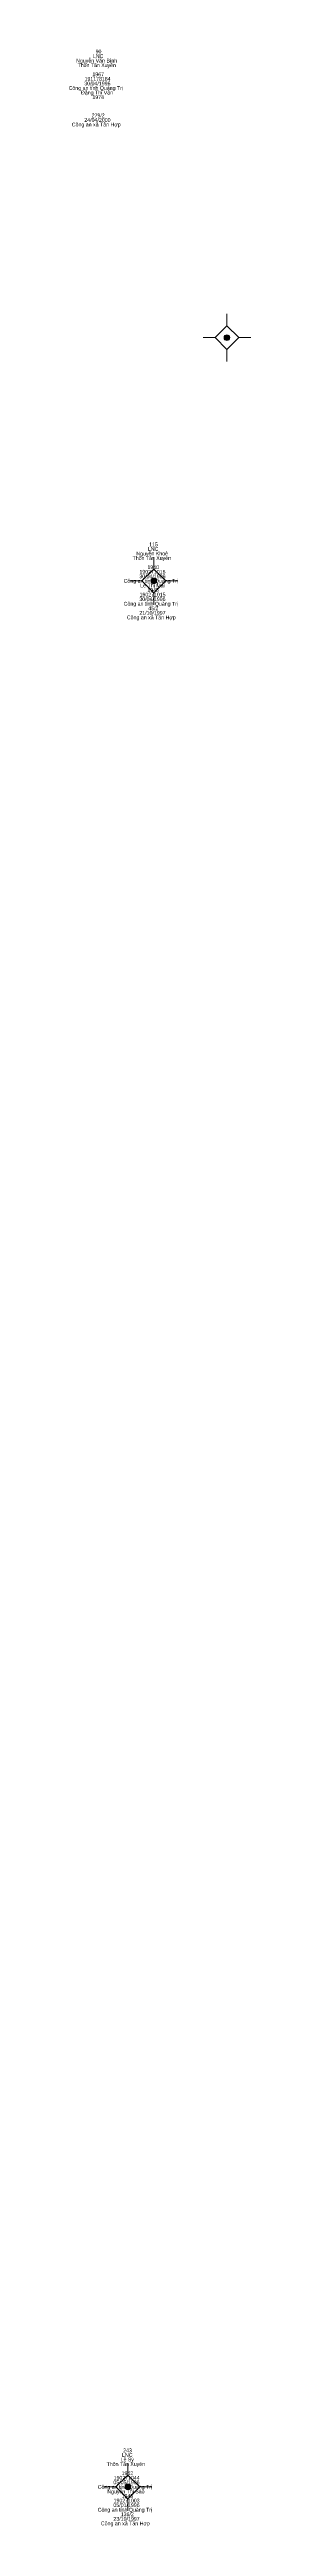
# Model space of a CAD drawing. Header units: metres. Extents: x 550999 to 552168, y 1840994 to 1841978.
# Drawn here: x 551567.2 to 551585.9, y 1841239.3 to 1841499.8 of the extents above; entities that cross this region are included whole.
import ezdxf
from ezdxf.enums import TextEntityAlignment as Align

# ---------------------------------------------------------------- set-up
doc = ezdxf.new("R2010")
doc.units = ezdxf.units.M
doc.header["$LTSCALE"] = 0.16
doc.layers.add('11', color=7, linetype='Continuous', lineweight=13)
doc.layers.add('15', color=7, linetype='Continuous')

msp = doc.modelspace()

# ---------------------------------------------------------------- hatches: boundary and pattern name
at = {"layer": '11'}
for points in [[(551583.7295, 1841469.46, 1), (551583.1295, 1841469.46, 1)], [(551576.0695, 1841443.88, 1), (551575.4695, 1841443.88, 1)], [(551573.3495, 1841243.46, 1), (551572.7495, 1841243.46, 1)]]:
    msp.add_hatch(color=256, dxfattribs=at).paths.add_polyline_path(points)

# ---------------------------------------------------------------- linework, layer by layer
for p, q in [((551583.43, 1841471.96), (551583.43, 1841470.71)), ((551582.18, 1841469.46), (551580.93, 1841469.46)), ((551583.43, 1841468.21), (551583.43, 1841466.96)), ((551585.93, 1841469.46), (551584.68, 1841469.46)), ((551575.77, 1841446.38), (551575.77, 1841445.13)), ((551574.52, 1841443.88), (551573.27, 1841443.88)), ((551575.77, 1841442.63), (551575.77, 1841441.38)), ((551578.27, 1841443.88), (551577.02, 1841443.88)), ((551573.05, 1841245.96), (551573.05, 1841244.71)), ((551571.8, 1841243.46), (551570.55, 1841243.46)), ((551575.55, 1841243.46), (551574.3, 1841243.46)), ((551573.05, 1841242.21), (551573.05, 1841240.96))]:
    msp.add_line(p, q, dxfattribs=at)
for points in [[(551583.43, 1841470.71), (551582.18, 1841469.46), (551583.43, 1841468.21), (551584.68, 1841469.46)], [(551575.77, 1841445.13), (551574.52, 1841443.88), (551575.77, 1841442.63), (551577.02, 1841443.88)], [(551573.05, 1841244.71), (551571.8, 1841243.46), (551573.05, 1841242.21), (551574.3, 1841243.46)]]:
    msp.add_lwpolyline(points, close=True, dxfattribs=at)
for centre in [(551583.4295, 1841469.46), (551575.7695, 1841443.88), (551573.0495, 1841243.46)]:
    msp.add_circle(centre, 0.3, dxfattribs=at)

# ---------------------------------------------------------------- texts
at = {"layer": '15'}
for s, width, p in [('Nguyễn Văn Bình', 0.9, (551569.775, 1841498.39)), ('LNC', 0.95, (551569.93, 1841498.87)), ('90', 0.85, (551569.97, 1841499.35)), ('Thôn Tân Xuyên', 0.85, (551569.785, 1841497.91)), ('30/04/1996', 0.9, (551569.85, 1841495.99)), ('191178184', 0.85, (551569.87, 1841496.47)), ('1967', 0.85, (551569.935, 1841496.95)), ('Công an tỉnh Quảng Trị', 0.9, (551569.69, 1841495.51)), ('Đặng Thị Vân', 0.9, (551569.815, 1841495.03)), ('1974', 0.85, (551569.935, 1841494.55)), ('Công an xã Tân Hợp', 0.9, (551569.73, 1841491.67)), ('24/04/2000', 0.9, (551569.855, 1841492.15)), ('279/2', 0.85, (551569.935, 1841492.63)), ('Thôn Tân Xuyên', 0.85, (551575.555, 1841446.08)), ('Nguyễn Khoẻ', 0.9, (551575.595, 1841446.56)), ('LNC', 0.95, (551575.7, 1841447.04)), ('115', 0.85, (551575.73, 1841447.52)), ('Công an tỉnh Quảng Trị', 0.9, (551575.46, 1841443.68)), ('30/04/1996', 0.9, (551575.62, 1841444.16)), ('190271016', 0.85, (551575.625, 1841444.64)), ('1940', 0.85, (551575.705, 1841445.12)), ('Công an tỉnh Quảng Trị', 0.9, (551575.46, 1841441.28)), ('30/04/1996', 0.9, (551575.62, 1841441.76)), ('Lê Thị Mai', 0.95, (551575.63, 1841443.2)), ('190271015', 0.85, (551575.635, 1841442.24)), ('1945', 0.85, (551575.7, 1841442.72)), ('Công an xã Tân Hợp', 0.9, (551575.5, 1841439.84)), ('21/10/1997', 0.9, (551575.625, 1841440.32)), ('45/2', 0.85, (551575.715, 1841440.8)), ('Thôn Tân Xuyên', 0.85, (551572.835, 1841245.66)), ('Lê Sý', 0.8, (551572.985, 1841246.14)), ('LNC', 0.95, (551572.98, 1841246.62)), ('243', 0.85, (551573.01, 1841247.1)), ('Công an tỉnh Quảng Trị', 0.9, (551572.74, 1841243.26)), ('05/05/1996', 0.9, (551572.9, 1841243.74)), ('190271044', 0.85, (551572.92, 1841244.22)), ('1942', 0.85, (551572.995, 1841244.7)), ('Công an tỉnh Quảng Trị', 0.9, (551572.74, 1841240.86)), ('Nguyễn Thị Sáo', 0.85, (551572.845, 1841242.78)), ('05/01/1996', 0.9, (551572.9, 1841241.34)), ('190271003', 0.85, (551572.915, 1841241.82)), ('136/2', 0.85, (551572.985, 1841240.38)), ('1943', 0.85, (551572.99, 1841242.3)), ('Công an xã Tân Hợp', 0.9, (551572.78, 1841239.42)), ('23/10/1997', 0.9, (551572.905, 1841239.9))]:
    msp.add_text(s, height=0.4, dxfattribs=dict(at, width=width)).set_placement(p, align=Align.CENTER)

doc.saveas('drawing.dxf')
